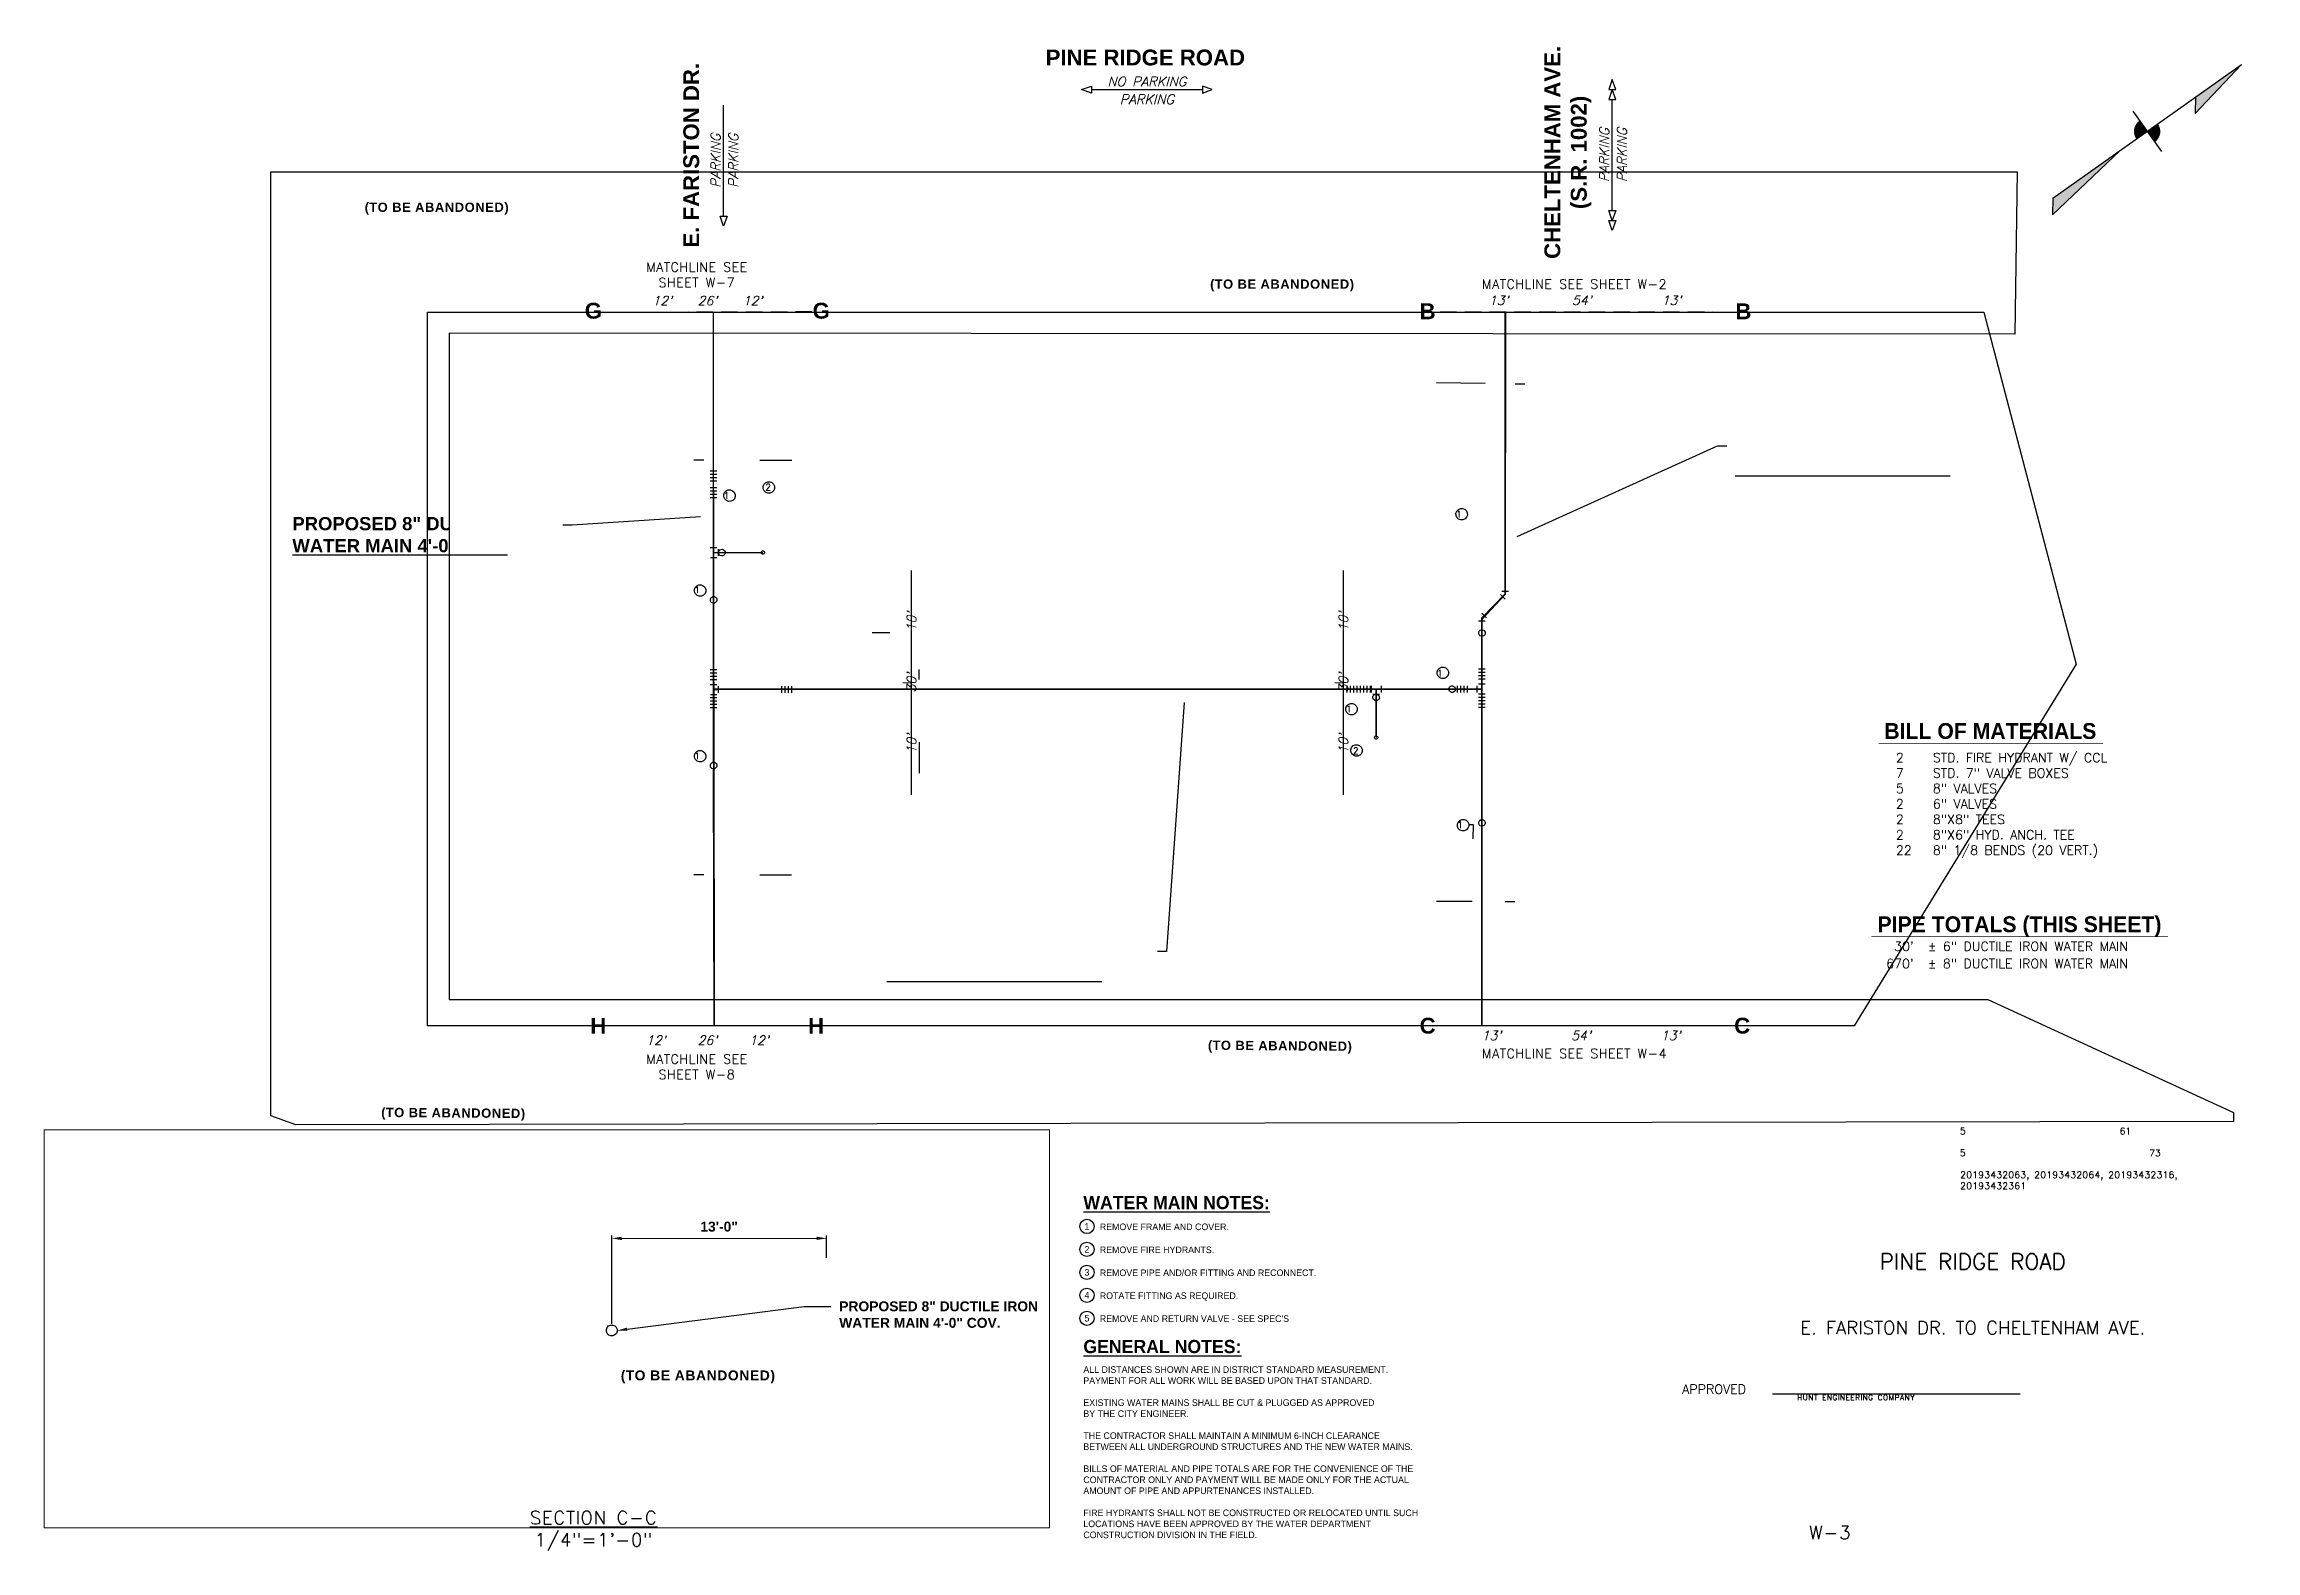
# Paper-space layout 'W3' of a CAD drawing. Header units: feet. Extents: x 1.8 to 35.3, y 0.6 to 23.4.
# The model-space entities are those that its viewports show. They can reach past a viewport. Long polylines and large blocks are cut down to what shows.
import ezdxf
from ezdxf import colors
from ezdxf.entities.mleader import LeaderData, LeaderLine
from ezdxf.enums import TextEntityAlignment as Align
from ezdxf.math import Vec2, Vec3

# ---------------------------------------------------------------- set-up
doc = ezdxf.new("R2010")
doc.units = ezdxf.units.FT
doc.header["$LTSCALE"] = 20
doc.linetypes.add('DASHED2', pattern=[0.375, 0.25, -0.125])
for name, color, linetype, plot in [('_Non-Plottable Layer', 21, 'Continuous', False), ('CALC', 10, 'Continuous', False), ('VIEWPORT', 5, 'Continuous', False)]:
    doc.layers.add(name, color=color, linetype=linetype, plot=plot)
for name, color, linetype in [('AlbertToolLayer', 40, 'Continuous'), ('BORDER', 4, 'Continuous'), ('C-EX-DIMENSION', 10, 'Continuous'), ('C-EX-ROW', 4, 'Continuous'), ('C-PR-WATER', 4, 'Continuous'), ('C-PR-WATER-20594', 6, 'Continuous'), ('C-PR-WATER-ABAND', 3, 'Continuous'), ('C-PR-WATER-ABAND-W3', 3, 'Continuous'), ('C-PR-WATER-DIM', 4, 'Continuous'), ('C-PR-WATER-FITTING', 4, 'Continuous'), ('C-PR-WATER-TXT', 4, 'Continuous'), ('C-PR-WATER-TXT (W-2)', 4, 'Continuous'), ('C-PR-WATER-TXT-#', 6, 'Continuous'), ('NOTES', 7, 'Continuous')]:
    doc.layers.add(name, color=color, linetype=linetype)
doc.layers.add('C-EX-ROAD-NAME', color=3, linetype='Continuous', lineweight=30)
doc.styles.add('ARIAL', font='arialbd.ttf', dxfattribs={"height": 0.24})
doc.styles.add('BOLD', font='BOLD.SHX')
doc.styles.add('Copy of PROPOSED', font='arialbd.ttf', dxfattribs={"height": 0.6})
doc.styles.add('EXISTING', font='simplex.shx', dxfattribs={"oblique": 15, "height": 2.8})
doc.styles.add('L100', font='MONOPLEX', dxfattribs={"height": 2})
doc.styles.add('L140Proposed', font='simplex.shx', dxfattribs={"height": 1.6})
doc.styles.add('PROPOSED', font='simplex.shx')
doc.styles.add('PROPOSED PLAN', font='arialbd.ttf', dxfattribs={"height": 2.8})
doc.styles.add('PROPOSED SECTION', font='arialbd.ttf')
doc.styles.add('Simplex Ob', font='simplex.shx', dxfattribs={"oblique": 15})
doc.styles.add('SL80', font='simplex.shx', dxfattribs={"oblique": 15, "height": 1.6})
doc.styles.get("Standard").update_dxf_attribs({"font": 'simplex.shx'})
doc.dimstyles.new('Copy of PWD Proposed Section', dxfattribs={"dimtxt": 0.6, "dimasz": 0.6, "dimexe": 0.18, "dimexo": 0.0625, "dimgap": 0.07, "dimtad": 0, "dimdec": 0, "dimlfac": 12, "dimzin": 1, "dimdsep": 46, "dimlunit": 4, "dimtxsty": 'Copy of PROPOSED', "dimcen": 0, "dimclrd": 3, "dimclre": 256, "dimclrt": 3, "dimadec": 1, "dimazin": 0, "dimtfac": 1, "dimtdec": 0, "dimtmove": 2, "dimatfit": 2, "dimfxl": 0.18, "dimfrac": 2, "dimtolj": 1, "dimtzin": 0, "dimlwd": -1, "dimarcsym": 0})
doc.dimstyles.new('PWD Proposed', dxfattribs={"dimtxt": 2.8, "dimasz": 3, "dimexe": 0.18, "dimexo": 0.0625, "dimgap": 1, "dimtad": 0, "dimdec": 0, "dimlfac": 12, "dimzin": 1, "dimdsep": 46, "dimlunit": 4, "dimtxsty": 'PROPOSED PLAN', "dimcen": 0, "dimse1": 1, "dimse2": 1, "dimclrd": 256, "dimclrt": 3, "dimadec": 1, "dimazin": 0, "dimtfac": 1, "dimtdec": 0, "dimtofl": 0, "dimtmove": 0, "dimatfit": 1, "dimfxl": 0.18, "dimfrac": 2, "dimtolj": 1, "dimtzin": 0, "dimlwd": -1, "dimarcsym": 0})

psp = doc.layouts.new('W3')

# ---------------------------------------------------------------- texts
at = {"layer": 'BORDER', "color": 4, "style": 'ARIAL'}
psp.add_text('B', height=0.24, dxfattribs=at).set_placement((27.376, 19.223))
at = {"layer": 'BORDER', "color": 4, "style": 'PROPOSED'}
for s, insert, char_height, width, attachment_point in [('{\\T1.063;MATCHLINE SEE SHEET W-7}', (11.659, 19.709), 0.14, 1.95843, 8), ('{\\T1.063;MATCHLINE SEE SHEET W-2}', (24.942, 19.685), 0.14, 6.0853, 8), ('{\\T1.063;MATCHLINE SEE SHEET W-8}', (11.659, 7.729), 0.14, 2.03714, 8), ('{\\T1.063;MATCHLINE SEE SHEET W-4}', (24.942, 8.047), 0.14, 6.0853, 8), ('PINE RIDGE ROAD', (30.969, 4.969), 0.24, 4.59784, 5), ('E. FARISTON DR. TO CHELTENHAM AVE.', (30.969, 3.969), 0.19995, 7.31273, 5)]:
    psp.add_mtext(s, dxfattribs=dict(at, insert=insert, char_height=char_height, width=width, attachment_point=attachment_point))
at = {"layer": 'BORDER', "color": 4, "linetype": 'DASHED2', "ltscale": 0.05, "char_height": 0.24, "width": 1.77635683940025e-15, "attachment_point": 5, "style": 'ARIAL'}
for s, insert in [('\\pxqc;G', (10.092, 19.351)), ('\\pxqc;G', (13.541, 19.351)), ('B', (22.718, 19.344)), ('\\pxqc;H', (10.166, 8.536)), ('\\pxqc;H', (13.462, 8.536)), ('\\pxqc;C', (22.718, 8.536)), ('\\pxqc;C', (27.479, 8.536))]:
    psp.add_mtext(s, dxfattribs=dict(at, insert=insert))
at = {"layer": 'BORDER', "color": 3, "attachment_point": 1, "style": 'PROPOSED'}
for s, insert, char_height, width in [('APPROVED', (26.572, 3.109), 0.14, 1.25), ('{\\H0.83295x;\\T1.063;W-3}', (28.491, 0.97), 0.24, 0.64163)]:
    psp.add_mtext(s, dxfattribs=dict(at, insert=insert, char_height=char_height, width=width))
at = {"layer": 'BORDER', "insert": (10.097, 1.195), "char_height": 0.2, "width": 5, "attachment_point": 2, "style": 'PROPOSED'}
psp.add_mtext('{\\T1.063;\\LSECTION C-C\\P\\l1/4"=1\'-0"}', dxfattribs=at)
at = {"layer": 'C-EX-DIMENSION', "char_height": 0.14, "attachment_point": 5, "style": 'SL80'}
for s, insert, width in [("12'    26'    12'", (11.818, 19.504), 3.58427), ("13'          54'           13'", (25.101, 19.51), 9.60084), ("12'     26'     12'", (11.818, 8.317), 3.58427), ("13'           54'           13'", (25.04, 8.389), 9.60084)]:
    psp.add_mtext(s, dxfattribs=dict(at, insert=insert, width=width))
at = {"layer": 'C-EX-DIMENSION', "char_height": 0.14, "width": 0.41434, "attachment_point": 5, "rotation": 89.6124, "style": 'SL80'}
for s, insert in [("10' ", (14.907, 14.651)), ("10' ", (21.444, 14.651)), ("30' ", (14.907, 13.726)), ("30' ", (21.444, 13.726)), ("10' ", (14.907, 12.802)), ("10' ", (21.444, 12.802))]:
    psp.add_mtext(s, dxfattribs=dict(at, insert=insert))
at = {"layer": 'C-EX-ROAD-NAME', "insert": (18.446, 23.303), "char_height": 0.24, "width": 6.96485, "attachment_point": 2, "style": 'EXISTING'}
psp.add_mtext('\\pxqc;{\\fArial|b1|i0|c0|p34;\\Q0;PINE RIDGE ROAD}', dxfattribs=at)
at = {"layer": 'C-EX-ROAD-NAME', "char_height": 0.24, "attachment_point": 2, "rotation": 90, "style": 'EXISTING'}
for s, insert, width in [('\\pxqc;{\\fArial|b1|i0|c0|p34;\\Q0;CHELTENHAM AVE.\\P(S.R. 1002)}', (24.486, 21.747), 3.2018), ('\\pxqc;{\\fArial|b1|i0|c0|p34;\\Q0;E. FARISTON DR.}', (11.453, 21.704), 3.20357)]:
    psp.add_mtext(s, dxfattribs=dict(at, insert=insert, width=width))
at = {"layer": 'NOTES', "style": 'BOLD'}
for s, p in [('BILL OF MATERIALS%%U', (31.235, 12.875)), ('PIPE TOTALS (THIS SHEET)', (31.676, 9.952))]:
    psp.add_text(s, height=0.24, dxfattribs=at).set_placement(p, align=Align.CENTER)
at = {"layer": 'NOTES'}
for s, height, style, p in [('5      ', 0.1, 'PROPOSED', (30.774, 6.894)), ('61', 0.1, 'PROPOSED', (33.194, 6.894)), ('5      ', 0.1, 'PROPOSED', (30.774, 6.563)), ('73', 0.1, 'PROPOSED', (33.64, 6.562)), ('%%UGENERAL NOTES:', 0.2, 'BOLD', (17.508, 3.584))]:
    psp.add_text(s, height=height, dxfattribs=dict(at, style=style)).set_placement(p)
at = {"layer": 'NOTES', "char_height": 0.1452, "attachment_point": 5, "style": 'Simplex Ob'}
for s, insert, width, rotation in [('NO PARKING', (18.469, 22.82), 2.74099, 359.9887), ('PARKING', (18.469, 22.55), 1.77335, 359.9887), ('PARKING', (25.391, 21.708), 2.74099, 89.9887), ('PARKING', (25.66, 21.708), 1.77335, 89.9887), ('PARKING', (11.942, 21.621), 2.74099, 89.9887), ('PARKING', (12.212, 21.621), 1.77335, 89.9887)]:
    psp.add_mtext(s, dxfattribs=dict(at, insert=insert, width=width, rotation=rotation))
at = {"layer": 'NOTES', "attachment_point": 1}
for s, insert, char_height, width, style in [('\\A1;2^ISTD. FIRE HYDRANT W/ CCL\\P7^ISTD. 7" VALVE BOXES\\P5^I8" VALVES\\P2^I6" VALVES\\P2^I8"X8" TEES\\P2^I8"X6" HYD. ANCH. TEE\\P22^I8" 1/8 BENDS (20 VERT.)', (29.805, 12.662), 0.14, 3.80478, 'L140Proposed'), ('{\\H1.067x;\\Q0;\\T1.063;20193432063, 20193432064, 20193432316,\\P20193432361}', (30.779, 6.332), 0.09375, 4.74122, 'EXISTING'), ('ALL DISTANCES SHOWN ARE IN DISTRICT STANDARD MEASUREMENT.\\PPAYMENT FOR ALL WORK WILL BE BASED UPON THAT STANDARD.\\P\\PEXISTING WATER MAINS SHALL BE CUT & PLUGGED AS APPROVED\\PBY THE CITY ENGINEER.\\P\\PTHE CONTRACTOR SHALL MAINTAIN A MINIMUM 6-INCH CLEARANCE\\PBETWEEN ALL UNDERGROUND STRUCTURES AND THE NEW WATER MAINS.\\P\\PBILLS OF MATERIAL AND PIPE TOTALS ARE FOR THE CONVENIENCE OF THE CONTRACTOR ONLY AND PAYMENT WILL BE MADE ONLY FOR THE ACTUAL AMOUNT OF PIPE AND APPURTENANCES INSTALLED.\\P\\PFIRE HYDRANTS SHALL NOT BE CONSTRUCTED OR RELOCATED UNTIL SUCH LOCATIONS HAVE BEEN APPROVED BY THE WATER DEPARTMENT CONSTRUCTION DIVISION IN THE FIELD.', (17.508, 3.386), 0.1, 5.33211, 'L100'), ('{\\T1.125;HUNT ENGINEERING COMPANY}', (28.311, 2.953), 0.08, 3.5, 'PROPOSED')]:
    psp.add_mtext(s, dxfattribs=dict(at, insert=insert, char_height=char_height, width=width, style=style))
at = {"layer": 'NOTES', "linetype": 'Continuous', "char_height": 0.14, "style": 'L140Proposed'}
for s, width, heights, insert, attachment_point in [("30'", 0.58143, [0.167], (30.078, 9.808), 3), ('\\pxql;%%P 6" DUCTILE IRON WATER MAIN', 4.08312, [0], (30.288, 9.808), 1), ("670'", 0.58143, [0.167], (30.078, 9.547), 3), ('\\pxql;%%P 8" DUCTILE IRON WATER MAIN', 4.08312, [0], (30.288, 9.547), 1)]:
    psp.add_mtext_dynamic_manual_height_columns(s, width=width, gutter_width=14, heights=heights, dxfattribs=dict(at, insert=insert, attachment_point=attachment_point))

msp = doc.modelspace()

# ---------------------------------------------------------------- texts
at = {"layer": 'C-PR-WATER-ABAND', "insert": (2706218.815, 272366.724, -97.826), "char_height": 0.6, "width": 11.04811, "attachment_point": 1, "rotation": 324.67389, "style": 'PROPOSED SECTION'}
msp.add_mtext('{\\T1.063;(TO BE ABANDONED)}', dxfattribs=at)
at = {"layer": 'C-PR-WATER-ABAND', "color": 4, "char_height": 2.8, "width": 48.18924, "attachment_point": 2, "rotation": 324.78844, "style": 'ARIAL'}
for s, insert in [('\\pxql;{\\T1.063;\\C3;(TO BE ABANDONED)}', (2706226.463, 271528.656)), ('\\pxql;{\\T1.063;\\C3;(SEE SPECS)}', (2706436.693, 271399.323))]:
    msp.add_mtext(s, dxfattribs=dict(at, insert=insert))
at = {"layer": 'C-PR-WATER-ABAND-W3', "color": 4, "char_height": 2.8, "width": 48.18924, "attachment_point": 2, "style": 'ARIAL'}
for insert, rotation in [((2706064.631, 271644.201), 54.67389), ((2706195.957, 271547.971), 54.24508), ((2706252.272, 271510.427), 54.24508), ((2706167.57, 271463.472), 54.24508), ((2705897.703, 271448.857), 54.67389), ((2706124.146, 271294.516), 54.24508)]:
    msp.add_mtext('\\pxql;{\\T1.063;\\C3;(TO BE ABANDONED)}', dxfattribs=dict(at, insert=insert, rotation=rotation))

# ---------------------------------------------------------------- blocks, each defined once
blk = doc.blocks.new('PWD Noth Arrow')
at = {"layer": 'BORDER'}
for points in [[(0, 18), (4, 15), (0, 35)], [(0, 4), (0, 0), (4, 0, 0.414214)], [(0, 0), (-4, 0, 0.414214), (0, -4)], [(0, -35), (4, -38), (0, -10)]]:
    blk.add_hatch(color=0, dxfattribs=at).paths.add_polyline_path(points)
at = {"layer": 'BORDER', "color": 0}
for p, q in [((0, -35), (0, 35)), ((0, 35), (4, 15)), ((0, 18), (4, 15)), ((-7.5, 0), (7.5, 0)), ((4, -38), (0, -10)), ((0, -35), (4, -38))]:
    blk.add_line(p, q, dxfattribs=at)
blk = doc.blocks.new('A$C6E5C789D')
at = {"layer": 'NOTES'}
for centre in [(17.341, 5.482), (17.341, 5.135), (17.341, 4.787), (17.341, 4.44), (17.341, 4.093)]:
    blk.add_circle(centre, 0.108, dxfattribs=at)
for s, height, style, p in [('%%uWATER MAIN NOTES:', 0.2, 'BOLD', (17.287, 5.743)), ('REMOVE FRAME AND COVER.', 0.1, 'L100', (17.536, 5.426)), ('REMOVE FIRE HYDRANTS.', 0.1, 'L100', (17.536, 5.078)), ('REMOVE PIPE AND/OR FITTING AND RECONNECT.', 0.1, 'L100', (17.536, 4.731)), ('ROTATE FITTING AS REQUIRED.', 0.1, 'L100', (17.536, 4.384)), ("REMOVE AND RETURN VALVE - SEE SPEC'S", 0.1, 'L100', (17.536, 4.037))]:
    blk.add_text(s, height=height, dxfattribs=dict(at, style=style)).set_placement(p)
at = {"layer": 'NOTES', "style": 'L100'}
for s, p in [('1', (17.341, 5.482)), ('2', (17.341, 5.135)), ('3', (17.341, 4.787)), ('4', (17.341, 4.44)), ('5', (17.341, 4.093))]:
    blk.add_text(s, height=0.1, dxfattribs=at).set_placement(p, align=Align.MIDDLE)
blk = doc.blocks.new('*D204')
at = {"layer": 'C-PR-WATER-DIM', "linetype": 'Continuous', "transparency": 16777216}
for p, q in [((2706102.97, 271700.62), (2706104.7, 271703.07)), ((2706097.76, 271693.28), (2706090.44, 271682.95))]:
    blk.add_line(p, q, dxfattribs=at)
at = {"layer": 'C-PR-WATER-DIM', "transparency": 16777216}
for points in [[(2706102.56, 271700.91), (2706103.37, 271700.33), (2706101.23, 271698.17)], [(2706097.35, 271693.57), (2706098.17, 271692.99), (2706099.5, 271695.73)]]:
    blk.add_solid(points, dxfattribs=at)
at = {"layer": 'C-PR-WATER-DIM', "transparency": 16777216, "insert": (2706087.52, 271678.83), "char_height": 2.8, "attachment_point": 5, "rotation": 54.6739, "style": 'PROPOSED PLAN'}
blk.add_mtext('\\A1;3\'-0"', dxfattribs=at)
blk = doc.blocks.new('*U89')
at = {"layer": 'C-PR-WATER-FITTING'}
for p, q in [((0, -1.41), (-1.41, 0)), ((1, -1), (1, 1))]:
    blk.add_line(p, q, dxfattribs=at)
at = {"layer": 'C-PR-WATER-FITTING', "flags": 128}
blk.add_lwpolyline([(-0.71, -0.71), (0, 0), (1, 0)], dxfattribs=at)
blk = doc.blocks.new('*D203')
at = {"layer": 'C-PR-WATER-DIM', "linetype": 'Continuous', "transparency": 16777216}
for p, q in [((2706129.79, 271681.63), (2706131.55, 271684.06)), ((2706124.52, 271674.33), (2706115.85, 271662.34))]:
    blk.add_line(p, q, dxfattribs=at)
at = {"layer": 'C-PR-WATER-DIM', "transparency": 16777216}
for points in [[(2706129.38, 271681.92), (2706130.19, 271681.34), (2706128.03, 271679.2)], [(2706124.11, 271674.63), (2706124.92, 271674.04), (2706126.28, 271676.76)]]:
    blk.add_solid(points, dxfattribs=at)
at = {"layer": 'C-PR-WATER-DIM', "transparency": 16777216, "insert": (2706112.9, 271658.25), "char_height": 2.8, "attachment_point": 5, "rotation": 54.1601, "style": 'PROPOSED PLAN'}
blk.add_mtext('\\A1;3\'-0"', dxfattribs=at)
blk = doc.blocks.new('*U236')
at = {"layer": 'C-PR-WATER-FITTING'}
blk.add_circle((0, -0.01), 1, dxfattribs=at)
blk = doc.blocks.new('*U92')
at = {"layer": 'C-PR-WATER-FITTING'}
for p, q in [((0, 1), (0, -1)), ((1, 1), (1, -1)), ((2, 1), (2, -1)), ((3, 1), (3, -1))]:
    blk.add_line(p, q, dxfattribs=at)
blk = doc.blocks.new('*U243')
at = {"layer": 'C-PR-WATER-FITTING'}
blk.add_line((0.73, 1.3), (-0.73, -1.32), dxfattribs=at)
for points in [[(-0.82, 1.6), (-1.8, -0.15)], [(1.61, 0.81), (-0.14, 1.79)], [(0, -0.01), (-1.31, 0.73)], [(0.14, -1.8), (-1.6, -0.83)]]:
    blk.add_lwpolyline(points, dxfattribs=at)
blk = doc.blocks.new('*U93')
at = {"layer": 'C-PR-WATER-FITTING'}
for p, q in [((0, 1), (0, -1)), ((1, 1), (1, -1)), ((2, 1), (2, -1)), ((3, 1), (3, -1))]:
    blk.add_line(p, q, dxfattribs=at)
blk = doc.blocks.new('*U94')
at = {"layer": 'C-PR-WATER-FITTING'}
for p, q in [((1, 0), (-1, 0)), ((1, -1), (-1, -1)), ((1, -2), (-1, -2)), ((1, -3), (-1, -3))]:
    blk.add_line(p, q, dxfattribs=at)
blk = doc.blocks.new('*U244')
at = {"layer": 'C-PR-WATER-FITTING'}
blk.add_line((-1.31, 0.73), (1.31, -0.74), dxfattribs=at)
for points in [[(-0.82, 1.6), (-1.8, -0.14)], [(1.8, 0.13), (0.82, -1.61)], [(-1.61, -0.82), (0.14, -1.8)], [(0, -0.01), (-0.73, -1.31)]]:
    blk.add_lwpolyline(points, dxfattribs=at)
blk.add_circle((-1.22, -2.19), 1, dxfattribs=at)
blk = doc.blocks.new('*U245')
at = {"layer": 'C-PR-WATER-FITTING'}
h = blk.add_hatch(color=256, dxfattribs=at)
h.dxf.hatch_style = 1
h.paths.add_polyline_path([(0.5, -0.01, 1), (-0.5, -0.01, 1)])
blk.add_circle((0, -0.01), 0.5, dxfattribs=at)
blk = doc.blocks.new('*U249')
at = {"layer": 'C-PR-WATER-FITTING'}
blk.add_line((-0.73, -1.32), (0.73, 1.3), dxfattribs=at)
for points in [[(-0.14, 1.79), (1.61, 0.82)], [(0.82, -1.61), (1.8, 0.13)], [(-1.6, -0.83), (0.14, -1.8)], [(0, -0.01), (1.31, -0.74)]]:
    blk.add_lwpolyline(points, dxfattribs=at)
blk.add_circle((2.18, -1.23), 1, dxfattribs=at)
blk = doc.blocks.new('*U97')
at = {"layer": 'C-PR-WATER-FITTING'}
for p, q in [((-3, -1), (-3, 1)), ((-2, -1), (-2, 1)), ((-1, -1), (-1, 1)), ((0, -1), (0, 1))]:
    blk.add_line(p, q, dxfattribs=at)
blk = doc.blocks.new('*U250')
at = {"layer": 'C-PR-WATER-FITTING'}
h = blk.add_hatch(color=256, dxfattribs=at)
h.dxf.hatch_style = 1
h.paths.add_polyline_path([(0.5, -0.01, 1), (-0.5, -0.01, 1)])
blk.add_circle((0, -0.01), 0.5, dxfattribs=at)
blk = doc.blocks.new('*U251')
at = {"layer": 'C-PR-WATER-FITTING'}
blk.add_circle((0, -0.01), 1, dxfattribs=at)
blk = doc.blocks.new('*U252')
at = {"layer": 'C-PR-WATER-FITTING'}
blk.add_line((-0.73, -1.32), (0.73, 1.3), dxfattribs=at)
for points in [[(-0.14, 1.79), (1.61, 0.82)], [(0.82, -1.61), (1.8, 0.13)], [(-1.6, -0.83), (0.14, -1.8)], [(0, -0.01), (1.31, -0.74)]]:
    blk.add_lwpolyline(points, dxfattribs=at)
blk = doc.blocks.new('*D124')
at = {"layer": 'C-PR-WATER-DIM', "linetype": 'Continuous', "transparency": 16777216}
for p, q in [((2706098.53, 271482.77), (2706096.08, 271484.51)), ((2706114.04, 271471.78), (2706121.63, 271466.4))]:
    blk.add_line(p, q, dxfattribs=at)
at = {"layer": 'C-PR-WATER-DIM', "transparency": 16777216}
for points in [[(2706098.81, 271483.18), (2706098.24, 271482.37), (2706100.97, 271481.04)], [(2706114.33, 271472.18), (2706113.75, 271471.37), (2706111.59, 271473.51)]]:
    blk.add_solid(points, dxfattribs=at)
at = {"layer": 'C-PR-WATER-DIM', "transparency": 16777216, "insert": (2706126.57, 271462.9), "char_height": 2.8, "attachment_point": 5, "rotation": 144.6739, "style": 'PROPOSED PLAN'}
blk.add_mtext('\\A1;13\'-0"', dxfattribs=at)
blk = doc.blocks.new('*D125')
at = {"layer": 'C-PR-WATER-DIM', "linetype": 'Continuous', "transparency": 16777216}
for p, q in [((2706016.52, 271481.74), (2706022.14, 271489.67)), ((2706006.69, 271467.87), (2706004.96, 271465.43))]:
    blk.add_line(p, q, dxfattribs=at)
at = {"layer": 'C-PR-WATER-DIM', "transparency": 16777216}
for points in [[(2706016.12, 271482.03), (2706016.93, 271481.46), (2706014.79, 271479.3)], [(2706006.29, 271468.16), (2706007.1, 271467.59), (2706008.43, 271470.32)]]:
    blk.add_solid(points, dxfattribs=at)
at = {"layer": 'C-PR-WATER-DIM', "transparency": 16777216, "insert": (2706025.64, 271494.61), "char_height": 2.8, "attachment_point": 5, "rotation": 54.6739, "style": 'PROPOSED PLAN'}
blk.add_mtext('\\A1;11\'-0"', dxfattribs=at)
blk = doc.blocks.new('*D126')
at = {"layer": 'C-PR-WATER-DIM', "linetype": 'Continuous', "transparency": 16777216}
for p, q in [((2706118.87, 271409.21), (2706124.39, 271416.99)), ((2706109.08, 271395.38), (2706107.34, 271392.93))]:
    blk.add_line(p, q, dxfattribs=at)
at = {"layer": 'C-PR-WATER-DIM', "transparency": 16777216}
for points in [[(2706118.47, 271409.5), (2706119.28, 271408.92), (2706117.14, 271406.76)], [(2706108.67, 271395.67), (2706109.48, 271395.09), (2706110.81, 271397.83)]]:
    blk.add_solid(points, dxfattribs=at)
at = {"layer": 'C-PR-WATER-DIM', "transparency": 16777216, "insert": (2706128.52, 271422.82), "char_height": 2.8, "attachment_point": 5, "rotation": 54.6733, "style": 'PROPOSED PLAN'}
blk.add_mtext('\\A1;10\'-11"', dxfattribs=at)
blk = doc.blocks.new('*D127')
at = {"layer": 'C-PR-WATER-DIM', "linetype": 'Continuous', "transparency": 16777216}
for p, q in [((2705919.83, 271544.9), (2705925.35, 271554.5)), ((2705913.52, 271533.91), (2705912.03, 271531.31))]:
    blk.add_line(p, q, dxfattribs=at)
at = {"layer": 'C-PR-WATER-DIM', "transparency": 16777216}
for points in [[(2705919.4, 271545.15), (2705920.27, 271544.66), (2705918.34, 271542.3)], [(2705913.09, 271534.16), (2705913.96, 271533.67), (2705915.02, 271536.52)]]:
    blk.add_solid(points, dxfattribs=at)
at = {"layer": 'C-PR-WATER-DIM', "transparency": 16777216, "insert": (2705927.85, 271558.87), "char_height": 2.8, "attachment_point": 5, "rotation": 60.1329, "style": 'PROPOSED PLAN'}
blk.add_mtext('\\A1;6\'-8"', dxfattribs=at)
blk = doc.blocks.new('*D131')
at = {"layer": 'C-PR-WATER-DIM', "linetype": 'Continuous', "transparency": 16777216}
for p, q in [((2706176.86, 271368.11), (2706183.01, 271376.78)), ((2706167.14, 271354.42), (2706165.41, 271351.97))]:
    blk.add_line(p, q, dxfattribs=at)
at = {"layer": 'C-PR-WATER-DIM', "transparency": 16777216}
for points in [[(2706176.45, 271368.4), (2706177.26, 271367.83), (2706175.12, 271365.67)], [(2706166.73, 271354.71), (2706167.55, 271354.13), (2706168.88, 271356.87)]]:
    blk.add_solid(points, dxfattribs=at)
at = {"layer": 'C-PR-WATER-DIM', "transparency": 16777216, "insert": (2706186.51, 271381.72), "char_height": 2.8, "attachment_point": 5, "rotation": 54.6509, "style": 'PROPOSED PLAN'}
blk.add_mtext('\\A1;10\'-9"', dxfattribs=at)
blk = doc.blocks.new('*D161')
at = {"layer": 'C-PR-WATER-DIM', "linetype": 'Continuous', "transparency": 16777216}
for p, q in [((2706255.89, 271588.56), (2706257.62, 271591.01)), ((2706250.11, 271580.41), (2706243.89, 271571.64))]:
    blk.add_line(p, q, dxfattribs=at)
at = {"layer": 'C-PR-WATER-DIM', "transparency": 16777216}
for points in [[(2706255.48, 271588.85), (2706256.3, 271588.28), (2706254.15, 271586.12)], [(2706249.7, 271580.7), (2706250.51, 271580.12), (2706251.84, 271582.85)]]:
    blk.add_solid(points, dxfattribs=at)
at = {"layer": 'C-PR-WATER-DIM', "transparency": 16777216, "insert": (2706240.95, 271567.49), "char_height": 2.8, "attachment_point": 5, "rotation": 54.6739, "style": 'PROPOSED PLAN'}
blk.add_mtext('\\A1;4\'-0"', dxfattribs=at)
blk = doc.blocks.new('*D162')
at = {"layer": 'C-PR-WATER-DIM', "linetype": 'Continuous', "transparency": 16777216}
for p, q in [((2706314.72, 271546.87), (2706316.45, 271549.32)), ((2706308.93, 271538.71), (2706302.72, 271529.95))]:
    blk.add_line(p, q, dxfattribs=at)
at = {"layer": 'C-PR-WATER-DIM', "transparency": 16777216}
for points in [[(2706314.31, 271547.16), (2706315.12, 271546.58), (2706312.98, 271544.43)], [(2706308.52, 271539), (2706309.34, 271538.43), (2706310.67, 271541.16)]]:
    blk.add_solid(points, dxfattribs=at)
at = {"layer": 'C-PR-WATER-DIM', "transparency": 16777216, "insert": (2706299.78, 271525.8), "char_height": 2.8, "attachment_point": 5, "rotation": 54.6739, "style": 'PROPOSED PLAN'}
blk.add_mtext('\\A1;4\'-0"', dxfattribs=at)
blk = doc.blocks.new('*D186')
at = {"layer": 'C-PR-WATER-TXT', "lineweight": -2, "transparency": 16777216}
for p, q in [((2706220, 272369.34), (2706223.09, 272373.71)), ((2706232.92, 272365.09), (2706233.7, 272366.19))]:
    blk.add_line(p, q, dxfattribs=at)
at = {"layer": 'C-PR-WATER-TXT', "color": 3, "linetype": 'Continuous', "transparency": 16777216}
blk.add_line((2706223.48, 272373.21), (2706233.11, 272366.39), dxfattribs=at)
at = {"layer": 'C-PR-WATER-TXT', "color": 3, "transparency": 16777216}
for points in [[(2706223.42, 272373.13), (2706223.54, 272373.29), (2706222.99, 272373.56)], [(2706233.05, 272366.31), (2706233.17, 272366.47), (2706233.6, 272366.04)]]:
    blk.add_solid(points, dxfattribs=at)
at = {"layer": 'C-PR-WATER-TXT', "color": 3, "transparency": 16777216, "insert": (2706228.7, 272370.38), "char_height": 0.6, "attachment_point": 5, "rotation": 324.6855, "style": 'Copy of PROPOSED'}
blk.add_mtext('\\A1;13\'-0"', dxfattribs=at)
blk = doc.blocks.new('*U210')
at = {"layer": 'C-PR-WATER-FITTING'}
for p, q in [((-0.01, -1.41), (-1.41, 0.01)), ((0.99, -1.01), (1.01, 0.99))]:
    blk.add_line(p, q, dxfattribs=at)
at = {"layer": 'C-PR-WATER-FITTING', "flags": 128}
blk.add_lwpolyline([(1, -0.01), (0, 0), (-0.71, -0.7)], dxfattribs=at)
blk = doc.blocks.new('*U211')
at = {"layer": 'C-PR-WATER-FITTING'}
for p, q in [((-0.01, 1.41), (1.41, 0.01)), ((-1.01, 0.99), (-0.99, -1.01))]:
    blk.add_line(p, q, dxfattribs=at)
at = {"layer": 'C-PR-WATER-FITTING', "flags": 128}
blk.add_lwpolyline([(0.7, 0.71), (0, 0), (-1, -0.01)], dxfattribs=at)
blk = doc.blocks.new('*U208')
at = {"layer": 'C-PR-WATER-FITTING'}
for p, q in [((-1.01, 0.99), (0.99, 1.01)), ((-1.41, -0.01), (0.01, -1.41))]:
    blk.add_line(p, q, dxfattribs=at)
at = {"layer": 'C-PR-WATER-FITTING', "flags": 128}
blk.add_lwpolyline([(-0.01, 1), (0, 0), (-0.7, -0.71)], dxfattribs=at)
blk = doc.blocks.new('*U209')
at = {"layer": 'C-PR-WATER-FITTING'}
for p, q in [((1.41, 0.01), (-0.01, 1.41)), ((1.01, -0.99), (-0.99, -1.01))]:
    blk.add_line(p, q, dxfattribs=at)
at = {"layer": 'C-PR-WATER-FITTING', "flags": 128}
blk.add_lwpolyline([(0.01, -1), (0, 0), (0.7, 0.71)], dxfattribs=at)
blk = doc.blocks.new('*D219')
at = {"layer": 'C-PR-WATER-DIM', "linetype": 'Continuous', "transparency": 16777216}
for p, q in [((2706337.07, 271534.7), (2706338.81, 271537.15)), ((2706331.87, 271527.36), (2706323.32, 271515.3))]:
    blk.add_line(p, q, dxfattribs=at)
at = {"layer": 'C-PR-WATER-DIM', "transparency": 16777216}
for points in [[(2706336.66, 271534.99), (2706337.48, 271534.42), (2706335.34, 271532.26)], [(2706331.46, 271527.65), (2706332.28, 271527.07), (2706333.6, 271529.81)]]:
    blk.add_solid(points, dxfattribs=at)
at = {"layer": 'C-PR-WATER-DIM', "transparency": 16777216, "insert": (2706320.4, 271511.18), "char_height": 2.8, "attachment_point": 5, "rotation": 54.6739, "style": 'PROPOSED PLAN'}
blk.add_mtext('\\A1;3\'-0"', dxfattribs=at)
blk = doc.blocks.new('*D221')
at = {"layer": 'C-PR-WATER-DIM', "linetype": 'Continuous', "transparency": 16777216}
for p, q in [((2705981.31, 271783.16), (2705983.05, 271785.61)), ((2705975.24, 271774.6), (2705970.42, 271767.8))]:
    blk.add_line(p, q, dxfattribs=at)
at = {"layer": 'C-PR-WATER-DIM', "transparency": 16777216}
for points in [[(2705980.9, 271783.45), (2705981.72, 271782.87), (2705979.58, 271780.72)], [(2705974.83, 271774.89), (2705975.65, 271774.31), (2705976.98, 271777.04)]]:
    blk.add_solid(points, dxfattribs=at)
at = {"layer": 'C-PR-WATER-DIM', "transparency": 16777216, "insert": (2705967.48, 271763.65), "char_height": 2.8, "attachment_point": 5, "rotation": 54.6705, "style": 'PROPOSED PLAN'}
blk.add_mtext('\\A1;4\'-6"', dxfattribs=at)

# ---------------------------------------------------------------- dimensions: what is measured, and where the dimension line sits
at = {"layer": 'C-PR-WATER-DIM'}
for base, p1, p2, angle, picture, middle in [((2705979.577, 271780.716), (2705978.175, 271776.194), (2705980.777, 271779.866), 54.67054, '*D221', (2705967.478, 271763.646)), ((2706099.497, 271695.726), (2706101.7, 271697.842), (2706099.965, 271695.394), 234.67389, '*D204', (2706087.524, 271678.831)), ((2706126.276, 271676.765), (2706129.319, 271678.268), (2706127.562, 271675.836), 234.16008, '*D203', (2706112.899, 271658.245)), ((2706251.841, 271582.854), (2706255.615, 271585.081), (2706253.302, 271581.818), 234.67389, '*D161', (2706240.953, 271567.491)), ((2705915.018, 271536.516), (2705918.405, 271542.266), (2705915.082, 271536.479), 240.13288, '*D127', (2705927.855, 271558.871)), ((2706310.667, 271541.162), (2706314.442, 271543.389), (2706312.129, 271540.126), 234.67389, '*D162', (2706299.779, 271525.799)), ((2706333.603, 271529.809), (2706336.8, 271531.221), (2706335.065, 271528.773), 234.67389, '*D219', (2706320.403, 271511.183)), ((2706008.428, 271470.323), (2706012.634, 271480.824), (2706006.274, 271471.849), 234.67389, '*D125', (2706025.64, 271494.607)), ((2706111.595, 271473.511), (2706102.152, 271482.702), (2706112.774, 271475.174), 324.67389, '*D124', (2706126.573, 271462.895)), ((2706110.81, 271397.83), (2706112.504, 271410.044), (2706106.175, 271401.115), 234.67334, '*D126', (2706128.52, 271422.819)), ((2706168.878, 271356.866), (2706178.028, 271363.606), (2706171.785, 271354.805), 234.6509, '*D131', (2706186.508, 271381.721))]:
    dim = msp.add_linear_dim(base=base, p1=p1, p2=p2, angle=angle, dimstyle='PWD Proposed', override={"dimclrt": 256}, dxfattribs=at)
    dim.commit()
    dim.dimension.update_dxf_attribs({"geometry": picture, "text_midpoint": middle, "dimtype": 161})
at = {"layer": 'C-PR-WATER-TXT', "color": 3}
dim = msp.add_linear_dim(base=(2706233.597, 272366.043), p1=(2706219.961, 272369.285), p2=(2706232.886, 272365.039), angle=324.68546, dimstyle='Copy of PWD Proposed Section', override={"dimtxt": 1}, dxfattribs=at)
dim.commit()
dim.dimension.update_dxf_attribs({"geometry": '*D186', "text_midpoint": (2706228.701, 272370.377), "dimtype": 160})

# ---------------------------------------------------------------- linework, layer by layer
at = {"layer": 'AlbertToolLayer'}
for p, q in [((2705872.952, 271387.586), (2706019.762, 271215.706)), ((2705872.952, 271387.586), (2706019.762, 271215.706)), ((2705565.781, 271033.867), (2705876.091, 271385.362)), ((2705565.781, 271033.867), (2705876.091, 271385.362)), ((2705840.951, 271342.433), (2706051.763, 271260.859)), ((2705840.951, 271342.433), (2706051.763, 271260.859))]:
    msp.add_line(p, q, dxfattribs=at)
at = {"layer": 'C-PR-WATER'}
for p, q in [((2705902.157, 271839.263), (2705946.153, 271808.081)), ((2705946.153, 271808.081), (2705947.848, 271797.69)), ((2705947.848, 271797.69), (2706089.296, 271697.435)), ((2706089.296, 271697.435), (2706099.676, 271699.276)), ((2706089.987, 271697.557), (2706089.982, 271697.561)), ((2706181.766, 271632.517), (2706180.103, 271642.276)), ((2706181.766, 271632.517), (2706184.721, 271630.423)), ((2706186.352, 271629.267), (2706231.59, 271597.206)), ((2706199.402, 271620.018), (2706194.759, 271613.463)), ((2706193.603, 271611.831), (2706064.993, 271430.234)), ((2706233.221, 271596.05), (2706319.105, 271535.182)), ((2706180.888, 271593.868), (2706182.112, 271593)), ((2706183.744, 271591.846), (2706192.81, 271585.414)), ((2706319.072, 271535.207), (2706328.757, 271536.921)), ((2706042.069, 271446.481), (2705915.087, 271536.475)), ((2706033.24, 271457.033), (2706039.811, 271466.305)), ((2706031.216, 271454.178), (2706032.046, 271455.348)), ((2706082.96, 271417.5), (2706043.701, 271445.324)), ((2706529.061, 271102.625), (2706084.595, 271416.347))]:
    msp.add_line(p, q, dxfattribs=at)
for points in [[(2706180.103, 271642.276), (2706099.676, 271699.276)], [(2706412.018, 271477.912), (2706328.757, 271536.921)]]:
    msp.add_lwpolyline(points, dxfattribs=at)
at = {"layer": 'C-PR-WATER', "color": 6, "linetype": 'Continuous'}
msp.add_circle((2706219.768, 272369.013), 0.333, dxfattribs=at)
at = {"layer": 'C-PR-WATER-20594'}
for p, q in [((2705884.056, 271255.561), (2705882.899, 271253.929)), ((2705884.871, 271254.983), (2705883.715, 271253.351)), ((2705885.687, 271254.404), (2705884.531, 271252.773)), ((2705886.503, 271253.826), (2705885.347, 271252.194)), ((2705891.157, 271250.528), (2705890, 271248.896)), ((2705891.973, 271249.95), (2705890.816, 271248.318)), ((2705892.788, 271249.372), (2705891.632, 271247.74)), ((2705893.604, 271248.793), (2705892.448, 271247.162))]:
    msp.add_line(p, q, dxfattribs=at)
at = {"layer": 'C-PR-WATER-20594', "linetype": 'Continuous'}
for points in [[(2705813.801, 271304.126), (2705864.435, 271268.241)], [(2705866.067, 271267.084), (2705905.331, 271239.257)], [(2705872.138, 271228.789), (2705888.169, 271251.42)]]:
    msp.add_lwpolyline(points, dxfattribs=at)
at = {"layer": 'C-PR-WATER-20594'}
for points in [[(2705887.523, 271253.103), (2705886.367, 271251.471)], [(2705889.971, 271251.368), (2705888.815, 271249.737)], [(2705886.486, 271250.774), (2705888.118, 271249.618)]]:
    msp.add_lwpolyline(points, dxfattribs=at)
msp.add_circle((2705865.248, 271267.659), 1, dxfattribs=at)
at = {"layer": 'C-PR-WATER-TXT-#'}
for centre in [(2706152.659, 271645.635), (2706188.528, 271613.247), (2706229.661, 271591.569), (2706181.515, 271584.337), (2706192.564, 271578.336), (2706024.823, 271479.172), (2706019.933, 271468.042), (2706038.247, 271444.201), (2706079.136, 271415.217), (2705874.901, 271242.192)]:
    msp.add_circle(centre, 1.75, dxfattribs=at)
at = {"layer": 'CALC'}
for p, q in [((2706180.888, 271593.868), (2706191.586, 271586.282)), ((2706050.89, 271440.229), (2705971.915, 271496.2)), ((2706050.89, 271440.229), (2706075.493, 271422.903)), ((2706075.493, 271422.903), (2706148.053, 271371.556))]:
    msp.add_line(p, q, dxfattribs=at)
for points in [[(2705745.784, 271941.858), (2705755.071, 271943.506), (2705946.153, 271808.081), (2705947.854, 271797.685), (2706089.296, 271697.435), (2706099.676, 271699.276), (2706110.347, 271691.714)], [(2705745.813, 271941.805), (2705755.072, 271943.506), (2705946.153, 271808.081), (2705946.834, 271803.922)], [(2705750.922, 271942.769), (2705755.072, 271943.506), (2705946.153, 271808.081), (2705946.834, 271803.922)], [(2706095.675, 271698.428), (2706099.803, 271699.636), (2706106.836, 271695.369)], [(2706110.427, 271691.657), (2706180.103, 271642.276), (2706182.174, 271632.228), (2706185.537, 271629.845)], [(2706282.437, 271561.196), (2706181.764, 271632.46), (2706179.895, 271642.594), (2706110.595, 271691.775)], [(2706185.539, 271629.848), (2706210.266, 271612.317)], [(2705690.386, 271626.63), (2705793.271, 271591.011), (2705915.087, 271536.475), (2705971.825, 271496.265)], [(2706199.392, 271620.008), (2706064.931, 271430.261), (2706148.053, 271371.531)], [(2706064.993, 271430.234), (2706199.402, 271620.018)], [(2706199.402, 271620.018), (2706064.993, 271430.234)], [(2706210.266, 271612.317), (2706227.287, 271600.256)], [(2706227.287, 271600.256), (2706282.477, 271561.141)], [(2706192.406, 271585.7), (2706180.888, 271593.868)], [(2706282.513, 271561.115), (2706319.105, 271535.182), (2706328.757, 271536.921), (2706424.245, 271469.246), (2706425.916, 271459.445), (2706460.677, 271434.858), (2706462.02, 271433.294), (2706495.291, 271409.714), (2706504.883, 271411.301), (2706512.609, 271405.823), (2706514.189, 271396.316), (2706587.368, 271344.014)], [(2706064.909, 271430.276), (2705971.903, 271496.219)], [(2706148.053, 271371.556), (2705971.915, 271496.2)], [(2706031.248, 271454.213), (2706039.524, 271465.901)], [(2706148.213, 271371.442), (2706503.858, 271120.414)]]:
    msp.add_lwpolyline(points, dxfattribs=at)

# ---------------------------------------------------------------- block references
at = {"layer": 'C-PR-WATER-FITTING'}
for name, p, rotation in [('*U210', (2705946.153, 271808.081), 279.6627549989162), ('*U211', (2705947.854, 271797.685), 279.6627549989162), ('*U209', (2706099.676, 271699.276), 279.6627549989162), ('*U208', (2706089.29, 271697.439), 279.6627549989162), ('*U89', (2706180.103, 271642.276), 279.673888888468), ('*U89', (2706181.766, 271632.517), 99.67388888846801), ('*U236', (2706185.533, 271629.848), 83.92415502369693), ('*U92', (2706194.465, 271623.517), 324.6738889241751), ('*U243', (2706199.398, 271620.021), 83.92415502369693), ('*U93', (2706201.481, 271618.545), 324.6738889241751), ('*U94', (2706196.865, 271616.436), 324.6738889241751), ('*U236', (2706194.175, 271612.647), 83.92415502369693), ('*U236', (2706232.401, 271596.631), 83.92415502369693), ('*U244', (2706180.881, 271593.868), 83.92415502369693), ('*U94', (2706179.92, 271592.51), 324.6738889241751), ('*U94', (2706177.585, 271589.213), 324.6738889241751), ('*U245', (2706192.81, 271585.414), 83.92415502369693), ('*U209', (2706328.757, 271536.921), 279.6627549989162), ('*U208', (2706319.072, 271535.207), 279.6627549989162), ('*U97', (2706013.472, 271466.748), 324.6738889241751), ('*U97', (2706017.619, 271463.809), 324.6738889241751), ('*U250', (2706039.811, 271466.305), 83.92415502369693), ('*U249', (2706031.214, 271454.174), 83.92415502369693), ('*U94', (2706078.674, 271449.551), 324.6738889241751), ('*U251', (2706042.881, 271445.905), 83.92415502369693), ('*U97', (2706062.517, 271431.989), 324.6738889241751), ('*U252', (2706064.993, 271430.234), 83.92415502369693), ('*U97', (2706069.428, 271427.091), 324.6738889241751), ('*U251', (2706083.772, 271416.925), 83.92415502369693)]:
    msp.add_blockref(name, p, dxfattribs=dict(at, rotation=rotation))

msp.set_redraw_order([(e.dxf.handle, doc.entitydb.next_handle()) for e in msp.query("TEXT MTEXT ATTDEF DIMENSION ARC_DIMENSION")])  # texts and dimensions are drawn at this point

# ---------------------------------------------------------------- leaders
at = {"layer": 'C-PR-WATER-TXT'}
ml = msp.add_multileader_mtext('Standard', dxfattribs=at)
ml.set_content('PROPOSED 8" DUCTILE IRON\\PWATER MAIN 4\'-0" COV.', color=256, style='PROPOSED SECTION')
ml.set_leader_properties(color=256)
ml.build(insert=Vec2(0, 0))
ml.multileader.update_dxf_attribs({"dogleg_length": 15, "arrow_head_size": 0.6})
ctx = ml.context
ctx.base_point, ctx.char_height, ctx.arrow_head_size, ctx.landing_gap_size, ctx.plane_origin, ctx.plane_x_axis, ctx.plane_y_axis = Vec3(2706231.436, 272362.528, -97.826), 0.6, 0.6, 0.5, Vec3(2706295.614, 272355.953, -97.826), Vec3(0.8158742, -0.5782295), Vec3(0.5782295, 0.8158742)
notes = []
notes.append((ctx, [(0, (1, 1, 0), (2706230.118, 272363.462, -97.826), (0.8158742, -0.5782295), 1.616, [(0, [(2706220.038, 272368.818, -97.826)], 0, [])])]))
ctx.mtext.insert, ctx.mtext.text_direction, ctx.mtext.rotation, ctx.mtext.width, ctx.mtext.defined_height, ctx.mtext.flow_direction = Vec3(2706232.021, 272362.488, -97.826), Vec3(0.8158742, -0.5782295), 5.6666284, 123.17846, 1.675, 5
at = {"layer": 'C-PR-WATER-TXT (W-2)'}
ml = msp.add_multileader_mtext('Standard', dxfattribs=at)
ml.set_content('PROPOSED 8" DUCTILE IRON {\\LWATER MAIN 4\'-0" COV.}', color=256, style='ARIAL')
ml.set_leader_properties(color=256)
ml.build(insert=Vec2(0, 0))
ml.multileader.update_dxf_attribs({"dogleg_length": 5})
ctx = ml.context
ctx.base_point, ctx.landing_gap_size, ctx.plane_origin, ctx.plane_x_axis, ctx.plane_y_axis = Vec3(2705837.144, 271809.074), 2.5, Vec3(2706006.722, 271939.223), Vec3(0.8203154, -0.5719114), Vec3(0.5719114, 0.8203154)
notes.append((ctx, [(0, (1, 1, 0), (2705824.952, 271817.574), (0.8203154, -0.5719114), 14.862, [(0, [(2705850.535, 271875.849)], 0, [])])]))
ctx.mtext.insert, ctx.mtext.text_direction, ctx.mtext.rotation, ctx.mtext.width, ctx.mtext.defined_height, ctx.mtext.flow_direction = Vec3(2705840.567, 271809.613), Vec3(0.8203154, -0.5719114), 5.6743512, 87.98644, 38.555, 5
ml = msp.add_multileader_mtext('Standard', dxfattribs=at)
ml.set_content('PROPOSED 8" DUCTILE IRON {\\LWATER MAIN 4\'-0" COV.}', color=256, style='ARIAL')
ml.set_leader_properties(color=256)
ml.build(insert=Vec2(0, 0))
ml.multileader.update_dxf_attribs({"dogleg_length": 5})
ctx = ml.context
ctx.base_point, ctx.landing_gap_size, ctx.plane_origin, ctx.plane_x_axis, ctx.plane_y_axis = Vec3(2706182.232, 271723.019), 2.5, Vec3(2706044.628, 271888.026), Vec3(0.5782295, 0.8158742), Vec3(-0.8158742, 0.5782295)
notes.append((ctx, [(0, (1, 1, 0), (2706180.633, 271720.762), (0.5782295, 0.8158742), 2.766, [(0, [(2706167.135, 271651.467)], 0, [])])]))
ctx.mtext.insert, ctx.mtext.text_direction, ctx.mtext.rotation, ctx.mtext.width, ctx.mtext.defined_height, ctx.mtext.flow_direction = Vec3(2706181.72, 271726.446), Vec3(0.5782295, 0.8158742), 0.9542394, 87.98644, 38.555, 5
ml = msp.add_multileader_mtext('Standard', dxfattribs=at)
ml.set_content('PROPOSED 8" DUCTILE IRON {\\LWATER MAIN 4\'-0" COV.}', color=256, style='ARIAL')
ml.set_leader_properties(color=256)
ml.build(insert=Vec2(0, 0))
ml.multileader.update_dxf_attribs({"dogleg_length": 5})
ctx = ml.context
ctx.base_point, ctx.landing_gap_size, ctx.plane_origin, ctx.plane_x_axis, ctx.plane_y_axis = Vec3(2705804.008, 271661.308), 2.5, Vec3(2705950.877, 271827.715), Vec3(0.909935, -0.4147509), Vec3(0.4147509, 0.909935)
notes.append((ctx, [(0, (1, 1, 0), (2705801.491, 271662.455), (0.909935, -0.4147509), 2.766, [(0, [(2705758.919, 271602.905)], 0, [])])]))
ctx.mtext.insert, ctx.mtext.text_direction, ctx.mtext.rotation, ctx.mtext.width, ctx.mtext.defined_height, ctx.mtext.flow_direction = Vec3(2705807.278, 271662.455), Vec3(0.909935, -0.4147509), 5.8555163, 87.98644, 38.555, 5
ml = msp.add_multileader_mtext('Standard', dxfattribs=at)
ml.set_content('PROPOSED 8" DUCTILE IRON {\\LWATER MAIN 4\'-0" COV.}', color=256, style='ARIAL')
ml.set_leader_properties(color=256)
ml.build(insert=Vec2(0, 0))
ml.multileader.update_dxf_attribs({"dogleg_length": 5})
ctx = ml.context
ctx.base_point, ctx.landing_gap_size, ctx.plane_origin, ctx.plane_x_axis, ctx.plane_y_axis = Vec3(2706158.548, 271425.091), 2.5, Vec3(2706013.91, 271621.238), Vec3(0.5782295, 0.8158742), Vec3(-0.8158742, 0.5782295)
notes.append((ctx, [(1, (1, 1, 0), (2706208.959, 271496.221), (-0.5782295, -0.8158742), 2.766, [(0, [(2706147.472, 271546.694)], 0, [])])]))
ctx.mtext.insert, ctx.mtext.text_direction, ctx.mtext.rotation, ctx.mtext.width, ctx.mtext.defined_height, ctx.mtext.flow_direction = Vec3(2706158.036, 271428.519), Vec3(0.5782295, 0.8158742), 0.9542394, 87.98644, 38.555, 5
ml = msp.add_multileader_mtext('Standard', dxfattribs=at)
ml.set_content('PROPOSED 8" DUCTILE IRON {\\LWATER MAIN 4\'-0" COV.}', color=256, style='ARIAL')
ml.set_leader_properties(color=256)
ml.build(insert=Vec2(0, 0))
ml.multileader.update_dxf_attribs({"dogleg_length": 5})
ctx = ml.context
ctx.base_point, ctx.landing_gap_size, ctx.plane_origin, ctx.plane_x_axis, ctx.plane_y_axis = Vec3(2706333.973, 271465.831), 2.5, Vec3(2706511.2, 271615.169), Vec3(0.8203154, -0.5719114), Vec3(0.5719114, 0.8203154)
notes.append((ctx, [(0, (1, 1, 0), (2706321.781, 271474.331), (0.8203154, -0.5719114), 14.862, [(0, [(2706361.122, 271513.983)], 0, [])])]))
ctx.mtext.insert, ctx.mtext.text_direction, ctx.mtext.rotation, ctx.mtext.width, ctx.mtext.defined_height, ctx.mtext.flow_direction = Vec3(2706337.396, 271466.37), Vec3(0.8203154, -0.5719114), 5.6743512, 87.98644, 38.555, 5
ml = msp.add_multileader_mtext('Standard', dxfattribs=at)
ml.set_content('PROPOSED 8" DUCTILE IRON {\\LWATER MAIN 4\'-0" COV.}', color=256, style='ARIAL')
ml.set_leader_properties(color=256)
ml.build(insert=Vec2(0, 0))
ml.multileader.update_dxf_attribs({"dogleg_length": 5})
ctx = ml.context
ctx.base_point, ctx.landing_gap_size, ctx.plane_origin, ctx.plane_x_axis, ctx.plane_y_axis = Vec3(2705949.229, 271352.912), 2.5, Vec3(2705810.542, 271549.599), Vec3(0.5782295, 0.8158742), Vec3(-0.8158742, 0.5782295)
notes.append((ctx, [(1, (1, 1, 0), (2705999.64, 271424.041), (-0.5782295, -0.8158742), 2.766, [(0, [(2706022.185, 271460.573)], 0, [])])]))
ctx.mtext.insert, ctx.mtext.text_direction, ctx.mtext.rotation, ctx.mtext.width, ctx.mtext.defined_height, ctx.mtext.flow_direction = Vec3(2705948.716, 271356.339), Vec3(0.5782295, 0.8158742), 0.9542394, 87.98644, 38.555, 5
ml = msp.add_multileader_mtext('Standard', dxfattribs=at)
ml.set_content('PROPOSED 8" DUCTILE IRON {\\LWATER MAIN 4\'-0" COV.}', color=256, style='ARIAL')
ml.set_leader_properties(color=256)
ml.build(insert=Vec2(0, 0))
ml.multileader.update_dxf_attribs({"dogleg_length": 5})
ctx = ml.context
ctx.base_point, ctx.landing_gap_size, ctx.plane_origin, ctx.plane_x_axis, ctx.plane_y_axis = Vec3(2706323.892, 271331.344), 2.5, Vec3(2706445.958, 271343.498), Vec3(0.8203154, -0.5719114), Vec3(0.5719114, 0.8203154)
notes.append((ctx, [(0, (1, 1, 0), (2706318.62, 271335.019), (0.8203154, -0.5719114), 6.427, [(0, [(2706270.932, 271284.823)], 0, [])])]))
ctx.mtext.insert, ctx.mtext.text_direction, ctx.mtext.rotation, ctx.mtext.width, ctx.mtext.defined_height, ctx.mtext.flow_direction = Vec3(2706327.316, 271331.883), Vec3(0.8203154, -0.5719114), 5.6743512, 87.98644, 38.555, 5
at = {"layer": 'C-PR-WATER-TXT-#'}
ml = msp.add_multileader_mtext('Standard', dxfattribs=at)
ml.set_content('1  ', color=256)
ml.set_leader_properties(color=256)
ml.build(insert=Vec2(0, 0))
ml.multileader.update_dxf_attribs({"dogleg_length": 1.5, "arrow_head_size": 2})
ctx = ml.context
ctx.base_point, ctx.char_height, ctx.arrow_head_size, ctx.landing_gap_size, ctx.plane_origin, ctx.plane_x_axis, ctx.plane_y_axis = Vec3(2706151.378, 271643.876), 2, 2, 1.7, Vec3(2706169.425, 271665.226), Vec3(0.5814185, 0.8136047), Vec3(-0.8136047, 0.5814185)
ctx.text_align_type = 2
notes.append((ctx, [(0, (0, 0, 0), (0, 0), (1, 0), 1, [])]))
ctx.mtext.insert, ctx.mtext.text_direction, ctx.mtext.rotation, ctx.mtext.width, ctx.mtext.alignment, ctx.mtext.line_spacing_factor, ctx.mtext.flow_direction = Vec3(2706151.83, 271646.228), Vec3(0.5814185, 0.8136047), 0.9503253, 0.47619, 3, 0.75, 5
ml = msp.add_multileader_mtext('Standard', dxfattribs=at)
ml.set_content('1  ', color=256)
ml.set_leader_properties(color=256)
ml.build(insert=Vec2(0, 0))
ml.multileader.update_dxf_attribs({"dogleg_length": 1.5, "arrow_head_size": 2})
ctx = ml.context
ctx.base_point, ctx.char_height, ctx.arrow_head_size, ctx.landing_gap_size, ctx.plane_origin, ctx.plane_x_axis, ctx.plane_y_axis = Vec3(2706187.322, 271611.384), 2, 2, 1.7, Vec3(2706205.369, 271632.734), Vec3(0.5814185, 0.8136047), Vec3(-0.8136047, 0.5814185)
ctx.text_align_type = 2
notes.append((ctx, [(0, (0, 0, 0), (0, 0), (1, 0), 1, [])]))
ctx.mtext.insert, ctx.mtext.text_direction, ctx.mtext.rotation, ctx.mtext.width, ctx.mtext.alignment, ctx.mtext.line_spacing_factor, ctx.mtext.flow_direction = Vec3(2706187.774, 271613.736), Vec3(0.5814185, 0.8136047), 0.9503253, 0.47619, 3, 0.75, 5
ml = msp.add_multileader_mtext('Standard', dxfattribs=at)
ml.set_content('1  ', color=256)
ml.set_leader_properties(color=256)
ml.build(insert=Vec2(0, 0))
ml.multileader.update_dxf_attribs({"dogleg_length": 1.5, "arrow_head_size": 2})
ctx = ml.context
ctx.base_point, ctx.char_height, ctx.arrow_head_size, ctx.landing_gap_size, ctx.plane_origin, ctx.plane_x_axis, ctx.plane_y_axis = Vec3(2706228.32, 271589.837), 2, 2, 1.7, Vec3(2706246.366, 271611.187), Vec3(0.5814185, 0.8136047), Vec3(-0.8136047, 0.5814185)
ctx.text_align_type = 2
notes.append((ctx, [(0, (1, 1, 0), (2706231.445, 271594.211), (-0.5814185, -0.8136047), 1.5, [(0, [(2706236.422, 271590.401)], 0, [])])]))
ctx.mtext.insert, ctx.mtext.text_direction, ctx.mtext.rotation, ctx.mtext.width, ctx.mtext.alignment, ctx.mtext.line_spacing_factor, ctx.mtext.flow_direction = Vec3(2706228.771, 271592.189), Vec3(0.5814185, 0.8136047), 0.9503253, 0.47619, 3, 0.75, 5
ml = msp.add_multileader_mtext('Standard', dxfattribs=at)
ml.set_content('1  ', color=256)
ml.set_leader_properties(color=256)
ml.build(insert=Vec2(0, 0))
ml.multileader.update_dxf_attribs({"dogleg_length": 1.5, "arrow_head_size": 2})
ctx = ml.context
ctx.base_point, ctx.char_height, ctx.arrow_head_size, ctx.landing_gap_size, ctx.plane_origin, ctx.plane_x_axis, ctx.plane_y_axis = Vec3(2706180.221, 271582.591), 2, 2, 1.7, Vec3(2706198.268, 271603.941), Vec3(0.5814185, 0.8136047), Vec3(-0.8136047, 0.5814185)
ctx.text_align_type = 2
notes.append((ctx, [(0, (0, 0, 0), (0, 0), (1, 0), 1, [])]))
ctx.mtext.insert, ctx.mtext.text_direction, ctx.mtext.rotation, ctx.mtext.width, ctx.mtext.alignment, ctx.mtext.line_spacing_factor, ctx.mtext.flow_direction = Vec3(2706180.673, 271584.943), Vec3(0.5814185, 0.8136047), 0.9503253, 0.47619, 3, 0.75, 5
ml = msp.add_multileader_mtext('Standard', dxfattribs=at)
ml.set_content('2  ', color=256)
ml.set_leader_properties(color=256)
ml.build(insert=Vec2(0, 0))
ml.multileader.update_dxf_attribs({"dogleg_length": 1.5, "arrow_head_size": 2})
ctx = ml.context
ctx.base_point, ctx.char_height, ctx.arrow_head_size, ctx.landing_gap_size, ctx.plane_origin, ctx.plane_x_axis, ctx.plane_y_axis = Vec3(2706191.259, 271576.332), 2, 2, 1.7, Vec3(2706209.373, 271597.89), Vec3(0.5832093, 0.8123219), Vec3(-0.8123219, 0.5832093)
ctx.text_align_type = 2
notes.append((ctx, [(0, (0, 0, 0), (0, 0), (1, 0), 1, [])]))
ctx.mtext.insert, ctx.mtext.text_direction, ctx.mtext.rotation, ctx.mtext.width, ctx.mtext.alignment, ctx.mtext.line_spacing_factor, ctx.mtext.flow_direction = Vec3(2706192.216, 271579.379), Vec3(0.5832093, 0.8123219), 0.9481225, 0.47619, 3, 0.75, 5
ml = msp.add_multileader_mtext('Standard', dxfattribs=at)
ml.set_content('2  ', color=256)
ml.set_leader_properties(color=256)
ml.build(insert=Vec2(0, 0))
ml.multileader.update_dxf_attribs({"dogleg_length": 1.5, "arrow_head_size": 2})
ctx = ml.context
ctx.base_point, ctx.char_height, ctx.arrow_head_size, ctx.landing_gap_size, ctx.plane_origin, ctx.plane_x_axis, ctx.plane_y_axis = Vec3(2706023.345, 271477.311), 2, 2, 1.7, Vec3(2706041.459, 271498.869), Vec3(0.5832093, 0.8123219), Vec3(-0.8123219, 0.5832093)
ctx.text_align_type = 2
notes.append((ctx, [(0, (0, 0, 0), (0, 0), (1, 0), 1, [])]))
ctx.mtext.insert, ctx.mtext.text_direction, ctx.mtext.rotation, ctx.mtext.width, ctx.mtext.alignment, ctx.mtext.line_spacing_factor, ctx.mtext.flow_direction = Vec3(2706024.301, 271480.359), Vec3(0.5832093, 0.8123219), 0.9481225, 0.47619, 3, 0.75, 5
ml = msp.add_multileader_mtext('Standard', dxfattribs=at)
ml.set_content('1  ', color=256)
ml.set_leader_properties(color=256)
ml.build(insert=Vec2(0, 0))
ml.multileader.update_dxf_attribs({"dogleg_length": 1.5, "arrow_head_size": 2})
ctx = ml.context
ctx.base_point, ctx.char_height, ctx.arrow_head_size, ctx.landing_gap_size, ctx.plane_origin, ctx.plane_x_axis, ctx.plane_y_axis = Vec3(2706018.6, 271466.292), 2, 2, 1.7, Vec3(2706036.647, 271487.642), Vec3(0.5814185, 0.8136047), Vec3(-0.8136047, 0.5814185)
ctx.text_align_type = 2
notes.append((ctx, [(0, (0, 0, 0), (0, 0), (1, 0), 1, [])]))
ctx.mtext.insert, ctx.mtext.text_direction, ctx.mtext.rotation, ctx.mtext.width, ctx.mtext.alignment, ctx.mtext.line_spacing_factor, ctx.mtext.flow_direction = Vec3(2706019.052, 271468.644), Vec3(0.5814185, 0.8136047), 0.9503253, 0.47619, 3, 0.75, 5
ml = msp.add_multileader_mtext('Standard', dxfattribs=at)
ml.set_content('1  ', color=256)
ml.set_leader_properties(color=256)
ml.build(insert=Vec2(0, 0))
ml.multileader.update_dxf_attribs({"dogleg_length": 1.5, "arrow_head_size": 2})
ctx = ml.context
ctx.base_point, ctx.char_height, ctx.arrow_head_size, ctx.landing_gap_size, ctx.plane_origin, ctx.plane_x_axis, ctx.plane_y_axis = Vec3(2706036.809, 271442.484), 2, 2, 1.7, Vec3(2706054.856, 271463.834), Vec3(0.5814185, 0.8136047), Vec3(-0.8136047, 0.5814185)
ctx.text_align_type = 2
notes.append((ctx, [(0, (0, 0, 0), (0, 0), (1, 0), 1, [])]))
ctx.mtext.insert, ctx.mtext.text_direction, ctx.mtext.rotation, ctx.mtext.width, ctx.mtext.alignment, ctx.mtext.line_spacing_factor, ctx.mtext.flow_direction = Vec3(2706037.261, 271444.836), Vec3(0.5814185, 0.8136047), 0.9503253, 0.47619, 3, 0.75, 5
ml = msp.add_multileader_mtext('Standard', dxfattribs=at)
ml.set_content('1  ', color=256)
ml.set_leader_properties(color=256)
ml.build(insert=Vec2(0, 0))
ml.multileader.update_dxf_attribs({"dogleg_length": 1.5, "arrow_head_size": 2})
ctx = ml.context
ctx.base_point, ctx.char_height, ctx.arrow_head_size, ctx.landing_gap_size, ctx.plane_origin, ctx.plane_x_axis, ctx.plane_y_axis = Vec3(2706077.815, 271413.486), 2, 2, 1.7, Vec3(2706095.862, 271434.836), Vec3(0.5814185, 0.8136047), Vec3(-0.8136047, 0.5814185)
ctx.text_align_type = 2
notes.append((ctx, [(0, (0, 0, 0), (0, 0), (1, 0), 1, [])]))
ctx.mtext.insert, ctx.mtext.text_direction, ctx.mtext.rotation, ctx.mtext.width, ctx.mtext.alignment, ctx.mtext.line_spacing_factor, ctx.mtext.flow_direction = Vec3(2706078.266, 271415.838), Vec3(0.5814185, 0.8136047), 0.9503253, 0.47619, 3, 0.75, 5
ml = msp.add_multileader_mtext('Standard', dxfattribs=at)
ml.set_content('3  ', color=256)
ml.set_leader_properties(color=256)
ml.build(insert=Vec2(0, 0))
ml.multileader.update_dxf_attribs({"dogleg_length": 1.5, "arrow_head_size": 2})
ctx = ml.context
ctx.base_point, ctx.char_height, ctx.arrow_head_size, ctx.landing_gap_size, ctx.plane_origin, ctx.plane_x_axis, ctx.plane_y_axis = Vec3(2705873.647, 271240.329), 2, 2, 1.7, Vec3(2705891.907, 271261.735), Vec3(0.5865045, 0.809946), Vec3(-0.809946, 0.5865045)
ctx.text_align_type = 2
notes.append((ctx, [(0, (0, 0, 0), (0, 0), (1, 0), 1, [])]))
ctx.mtext.insert, ctx.mtext.text_direction, ctx.mtext.rotation, ctx.mtext.width, ctx.mtext.alignment, ctx.mtext.line_spacing_factor, ctx.mtext.flow_direction = Vec3(2705874.616, 271243.372), Vec3(0.5865045, 0.809946), 0.94406, 0.47619, 3, 0.75, 5
for ctx, leaders in notes:
    for number, flags, end, landing, length, lines in leaders:
        leader = LeaderData()
        leader.index, (leader.has_last_leader_line, leader.has_dogleg_vector, leader.attachment_direction) = number, flags
        leader.last_leader_point, leader.dogleg_vector, leader.dogleg_length = Vec3(end), Vec3(landing), length
        for number, points, colour, breaks in lines:
            line = LeaderLine()
            line.index, line.vertices, line.color, line.breaks = number, Vec3.list(points), colors.encode_raw_color(colour), breaks
            leader.lines.append(line)
        ctx.leaders.append(leader)

# ---------------------------------------------------------------- linework, layer by layer
for p in [(14.58, 14.478), (14.313, 14.478)]:
    psp.add_line(p, (14.313, 14.478))
at = {"layer": '_Non-Plottable Layer'}
for points in [[(14.907, 12.028), (14.907, 15.424)], [(21.444, 12.028), (21.444, 15.424)], [(14.778, 13.729), (14.907, 13.726)], [(21.315, 13.729), (21.444, 13.726)]]:
    psp.add_lwpolyline(points, dxfattribs=at)
at = {"layer": 'C-EX-ROW', "color": 4, "linetype": 'DASHED2', "ltscale": 0.05, "flags": 128}
for points in [[(13.401, 19.335), (10.265, 19.324)], [(27.282, 19.328), (22.906, 19.331)], [(13.279, 8.536), (10.343, 8.536)], [(27.282, 8.536), (22.906, 8.536)]]:
    psp.add_lwpolyline(points, dxfattribs=at)
at = {"layer": 'NOTES'}
for points in [[(25.46, 22.699), (25.566, 22.699), (25.513, 22.851)], [(17.629, 22.751), (17.629, 22.645), (17.478, 22.698)], [(19.309, 22.751), (19.309, 22.645), (19.46, 22.698)], [(25.46, 22.548), (25.566, 22.548), (25.513, 22.699)], [(12.011, 20.782), (12.117, 20.782), (12.064, 20.63)], [(25.46, 20.868), (25.566, 20.868), (25.513, 20.717)], [(25.46, 20.717), (25.566, 20.717), (25.513, 20.565)]]:
    psp.add_lwpolyline(points, close=True, dxfattribs=at)
for points in [[(12.064, 20.782), (12.064, 22.461)], [(17.629, 22.698), (19.309, 22.698)], [(25.513, 20.868), (25.513, 22.548)]]:
    psp.add_lwpolyline(points, dxfattribs=at)
at = {"layer": 'NOTES', "const_width": 0.01}
for points in [[(29.546, 12.808), (32.939, 12.808)], [(29.432, 9.885), (33.923, 9.885)]]:
    psp.add_lwpolyline(points, dxfattribs=at)
at = {"layer": 'NOTES', "linetype": 'DASHED2'}
psp.add_lwpolyline([(27.936, 2.969), (31.686, 2.969)], dxfattribs=at)
at = {"layer": 'VIEWPORT'}
for points in [[(5.211, 21.455), (31.643, 21.455), (31.607, 18.997), (7.912, 19.015), (7.912, 8.932), (31.196, 8.932), (34.914, 7.223), (34.914, 7.223), (34.914, 7.087), (5.588, 7.036), (5.211, 7.172)], [(31.137, 19.33), (32.533, 14.006), (29.173, 8.536), (7.582, 8.536), (7.582, 8.536), (7.582, 19.33), (7.582, 19.33)]]:
    psp.add_lwpolyline(points, close=True, dxfattribs=at)

# ---------------------------------------------------------------- block references
at = {"layer": 'NOTES', "color": 0, "xscale": 0.05000000000000337, "yscale": 0.05000000000000337, "rotation": 305.3261111105738}
psp.add_blockref('PWD Noth Arrow', (33.608, 22.065), dxfattribs=at)
at = {"layer": 'NOTES'}
psp.add_blockref('A$C6E5C789D', (0.221, 0.019), dxfattribs=at)

psp.set_redraw_order([(e.dxf.handle, doc.entitydb.next_handle()) for e in psp.query("TEXT MTEXT ATTDEF DIMENSION ARC_DIMENSION")])  # texts and dimensions are drawn at this point

# ---------------------------------------------------------------- viewports
at = {"layer": 'VIEWPORT', "view_target_point": (2687866.92, 230872.558), "view_twist_angle": -54.6738889}
vp = psp.add_viewport(center=(20.063, 14.246), size=(29.703, 14.41909), view_center_point=(43775.62, 8616.736), view_height=288.38184, status=3, dxfattribs=at)
vp.frozen_layers = ['C-PR-WATER', 'C-PR-WATER-DIM', 'C-PR-WATER-FITTING', 'CALC']
vp.dxf.flags = 0x10000  # cut along an outline
vp.dxf.clipping_boundary_handle = psp.add_lwpolyline([(5.211, 21.455), (31.643, 21.455), (31.607, 18.997), (7.912, 19.015), (7.912, 8.932), (31.196, 8.932), (34.914, 7.223), (34.914, 7.223), (34.914, 7.087), (5.588, 7.036), (5.211, 7.172)], format="xyb", close=True, dxfattribs={"invisible": 1}).dxf.handle
at = {"layer": 'VIEWPORT', "view_target_point": (2706130.241, 271542.463), "view_twist_angle": 305.32611}
vp = psp.add_viewport(center=(20.057, 13.933), size=(24.951, 10.79317), view_center_point=(33.601, -5.482), view_height=215.86334, dxfattribs=at)
vp.frozen_layers = ['C-PR-WATER-ABAND']
vp.dxf.flags = 0x10000  # cut along an outline
vp.dxf.clipping_boundary_handle = psp.add_lwpolyline([(31.137, 19.33), (32.533, 14.006), (29.173, 8.536), (7.582, 8.536), (7.582, 8.536), (7.582, 19.33), (7.582, 19.33)], format="xyb", close=True, dxfattribs={"invisible": 1}).dxf.handle
at = {"layer": 'VIEWPORT', "view_target_point": (2687866.92, 230872.558), "view_twist_angle": -324.6738889}
psp.add_viewport(center=(9.389, 3.95), size=(15.217, 6.02065), view_center_point=(-9024.787, 44468.134), view_height=24.08261, status=4, dxfattribs=at)

doc.saveas('drawing.dxf')
